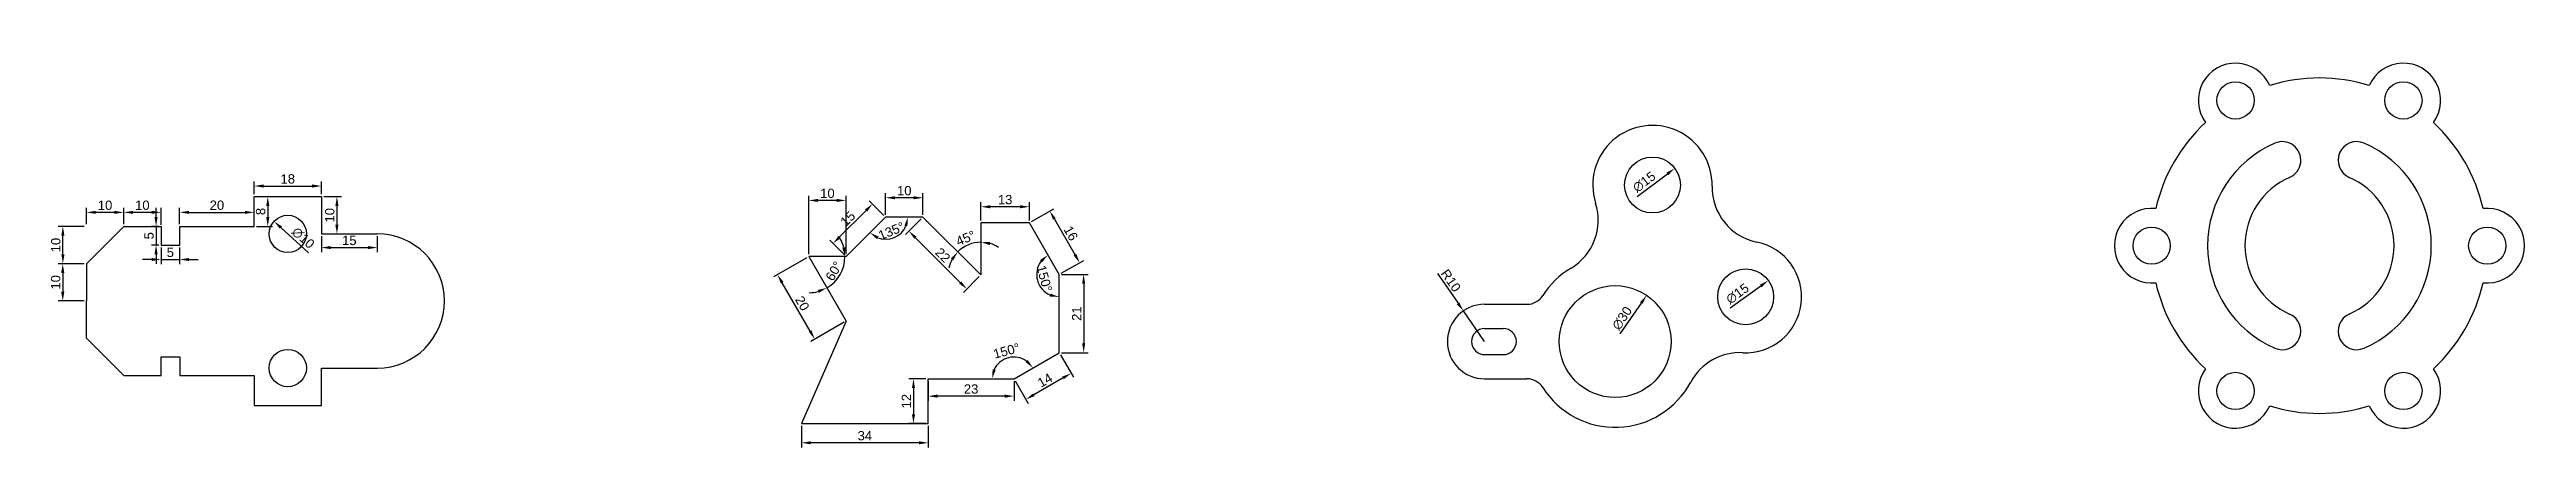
# Model space of a CAD drawing. Header units: millimetres. Extents: x 2651 to 4409, y 985 to 1695.
# Drawn here: x 2651 to 3316, y 1244 to 1350 of the extents above; entities that cross this region are included whole.
import ezdxf

# ---------------------------------------------------------------- set-up
doc = ezdxf.new("R2010")
doc.units = ezdxf.units.MM
doc.styles.get("Standard").update_dxf_attribs({"font": 'arial.ttf'})
doc.dimstyles.new('ISO-25', dxfattribs={"dimtxt": 2.5, "dimasz": 2.5, "dimexe": 1.25, "dimexo": 0.625, "dimtad": 1, "dimtxsty": 'Standard', "dimcen": 2.5, "dimadec": 0, "dimazin": 0, "dimtfac": 1, "dimtmove": 0, "dimatfit": 3, "dimfxl": 1, "dimarcsym": 0})

msp = doc.modelspace()

# ---------------------------------------------------------------- blocks, each defined once
blk = doc.blocks.new('*D7')
at = {"color": 0, "lineweight": -2, "transparency": 16777216}
for p, q in [((2660.55, 1303), (2653.61, 1303)), ((2654.86, 1295.5), (2654.86, 1300.5)), ((2660.55, 1293), (2653.61, 1293))]:
    blk.add_line(p, q, dxfattribs=at)
at = {"color": 0, "transparency": 16777216}
for points in [[(2654.44, 1300.5), (2655.28, 1300.5), (2654.86, 1303)], [(2654.44, 1295.5), (2655.28, 1295.5), (2654.86, 1293)]]:
    blk.add_solid(points, dxfattribs=at)
at = {"layer": 'Defpoints', "color": 0, "transparency": 16777216}
for p in [(2654.86, 1303), (2661.17, 1303), (2661.17, 1293)]:
    blk.add_point(p, dxfattribs=at)
at = {"color": 0, "transparency": 16777216, "insert": (2652.96, 1298), "char_height": 2.5, "attachment_point": 5, "rotation": 90}
blk.add_mtext('10', dxfattribs=at)
blk = doc.blocks.new('*D8')
at = {"color": 0, "lineweight": -2, "transparency": 16777216}
for p, q in [((2661.17, 1303.62), (2661.17, 1308.02)), ((2668.67, 1306.77), (2663.67, 1306.77)), ((2671.17, 1303.62), (2671.17, 1308.02))]:
    blk.add_line(p, q, dxfattribs=at)
at = {"color": 0, "transparency": 16777216}
for points in [[(2663.67, 1307.19), (2663.67, 1306.36), (2661.17, 1306.77)], [(2668.67, 1307.19), (2668.67, 1306.36), (2671.17, 1306.77)]]:
    blk.add_solid(points, dxfattribs=at)
at = {"layer": 'Defpoints', "color": 0, "transparency": 16777216}
for p in [(2661.17, 1306.77), (2661.17, 1303), (2671.17, 1303)]:
    blk.add_point(p, dxfattribs=at)
at = {"color": 0, "transparency": 16777216, "insert": (2666.17, 1308.67), "char_height": 2.5, "attachment_point": 5}
blk.add_mtext('10', dxfattribs=at)
blk = doc.blocks.new('*D9')
at = {"color": 0, "lineweight": -2, "transparency": 16777216}
for p, q in [((2671.17, 1303.62), (2671.17, 1308.03)), ((2678.67, 1306.78), (2673.67, 1306.78)), ((2681.17, 1303.43), (2681.17, 1308.03))]:
    blk.add_line(p, q, dxfattribs=at)
at = {"color": 0, "transparency": 16777216}
for points in [[(2673.67, 1307.19), (2673.67, 1306.36), (2671.17, 1306.78)], [(2678.67, 1307.19), (2678.67, 1306.36), (2681.17, 1306.78)]]:
    blk.add_solid(points, dxfattribs=at)
at = {"layer": 'Defpoints', "color": 0, "transparency": 16777216}
for p in [(2671.17, 1306.78), (2671.17, 1303), (2681.17, 1302.8)]:
    blk.add_point(p, dxfattribs=at)
at = {"color": 0, "transparency": 16777216, "insert": (2676.17, 1308.68), "char_height": 2.5, "attachment_point": 5}
blk.add_mtext('10', dxfattribs=at)
blk = doc.blocks.new('*D10')
at = {"color": 0, "lineweight": -2, "transparency": 16777216}
for p, q in [((2680.55, 1303), (2678.59, 1303)), ((2679.84, 1305.5), (2679.84, 1308)), ((2679.84, 1303), (2679.84, 1298)), ((2680.55, 1298), (2678.59, 1298)), ((2679.84, 1295.5), (2679.84, 1293))]:
    blk.add_line(p, q, dxfattribs=at)
at = {"color": 0, "transparency": 16777216}
for points in [[(2679.43, 1305.5), (2680.26, 1305.5), (2679.84, 1303)], [(2679.43, 1295.5), (2680.26, 1295.5), (2679.84, 1298)]]:
    blk.add_solid(points, dxfattribs=at)
at = {"layer": 'Defpoints', "color": 0, "transparency": 16777216}
for p in [(2681.17, 1303), (2679.84, 1298), (2681.17, 1298)]:
    blk.add_point(p, dxfattribs=at)
at = {"color": 0, "transparency": 16777216, "insert": (2677.95, 1300.5), "char_height": 2.5, "attachment_point": 5, "rotation": 90}
blk.add_mtext('5', dxfattribs=at)
blk = doc.blocks.new('*D11')
at = {"color": 0, "lineweight": -2, "transparency": 16777216}
for p, q in [((2681.17, 1297.37), (2681.17, 1292.88)), ((2686.17, 1297.37), (2686.17, 1292.88)), ((2678.67, 1294.13), (2676.17, 1294.13)), ((2681.17, 1294.13), (2686.17, 1294.13)), ((2688.67, 1294.13), (2691.17, 1294.13))]:
    blk.add_line(p, q, dxfattribs=at)
at = {"color": 0, "transparency": 16777216}
for points in [[(2678.67, 1294.55), (2678.67, 1293.71), (2681.17, 1294.13)], [(2688.67, 1294.55), (2688.67, 1293.71), (2686.17, 1294.13)]]:
    blk.add_solid(points, dxfattribs=at)
at = {"layer": 'Defpoints', "color": 0, "transparency": 16777216}
for p in [(2681.17, 1298), (2686.17, 1298), (2686.17, 1294.13)]:
    blk.add_point(p, dxfattribs=at)
at = {"color": 0, "transparency": 16777216, "insert": (2683.67, 1296.02), "char_height": 2.5, "attachment_point": 5}
blk.add_mtext('5', dxfattribs=at)
blk = doc.blocks.new('*D12')
at = {"color": 0, "lineweight": -2, "transparency": 16777216}
for p, q in [((2686.17, 1303.62), (2686.17, 1308.03)), ((2688.67, 1306.78), (2703.67, 1306.78)), ((2706.17, 1303.62), (2706.17, 1308.03))]:
    blk.add_line(p, q, dxfattribs=at)
at = {"color": 0, "transparency": 16777216}
for points in [[(2688.67, 1307.19), (2688.67, 1306.36), (2686.17, 1306.78)], [(2703.67, 1307.19), (2703.67, 1306.36), (2706.17, 1306.78)]]:
    blk.add_solid(points, dxfattribs=at)
at = {"layer": 'Defpoints', "color": 0, "transparency": 16777216}
for p in [(2686.17, 1303), (2706.17, 1306.78), (2706.17, 1303)]:
    blk.add_point(p, dxfattribs=at)
at = {"color": 0, "transparency": 16777216, "insert": (2696.17, 1308.68), "char_height": 2.5, "attachment_point": 5}
blk.add_mtext('20', dxfattribs=at)
blk = doc.blocks.new('*D13')
at = {"color": 0, "lineweight": -2, "transparency": 16777216}
for p, q in [((2706.8, 1311), (2711.05, 1311)), ((2706.8, 1303), (2711.05, 1303)), ((2709.8, 1308.5), (2709.8, 1305.5))]:
    blk.add_line(p, q, dxfattribs=at)
at = {"color": 0, "transparency": 16777216}
for points in [[(2709.39, 1308.5), (2710.22, 1308.5), (2709.8, 1311)], [(2709.39, 1305.5), (2710.22, 1305.5), (2709.8, 1303)]]:
    blk.add_solid(points, dxfattribs=at)
at = {"layer": 'Defpoints', "color": 0, "transparency": 16777216}
for p in [(2706.17, 1311), (2706.17, 1303), (2709.8, 1303)]:
    blk.add_point(p, dxfattribs=at)
at = {"color": 0, "transparency": 16777216, "insert": (2707.9, 1307), "char_height": 2.5, "attachment_point": 5, "rotation": 90}
blk.add_mtext('8', dxfattribs=at)
blk = doc.blocks.new('*D14')
at = {"color": 0, "lineweight": -2, "transparency": 16777216}
for p, q in [((2706.17, 1311.62), (2706.17, 1315.09)), ((2708.67, 1313.84), (2721.67, 1313.84)), ((2724.17, 1311.62), (2724.17, 1315.09))]:
    blk.add_line(p, q, dxfattribs=at)
at = {"color": 0, "transparency": 16777216}
for points in [[(2708.67, 1314.26), (2708.67, 1313.42), (2706.17, 1313.84)], [(2721.67, 1314.26), (2721.67, 1313.42), (2724.17, 1313.84)]]:
    blk.add_solid(points, dxfattribs=at)
at = {"layer": 'Defpoints', "color": 0, "transparency": 16777216}
for p in [(2706.17, 1311), (2724.17, 1313.84), (2724.17, 1311)]:
    blk.add_point(p, dxfattribs=at)
at = {"color": 0, "transparency": 16777216, "insert": (2715.17, 1315.74), "char_height": 2.5, "attachment_point": 5}
blk.add_mtext('18', dxfattribs=at)
blk = doc.blocks.new('*D15')
at = {"color": 0, "lineweight": -2, "transparency": 16777216}
for p, q in [((2724.8, 1311), (2729.59, 1311)), ((2728.34, 1308.5), (2728.34, 1303.5)), ((2724.8, 1301), (2729.59, 1301))]:
    blk.add_line(p, q, dxfattribs=at)
at = {"color": 0, "transparency": 16777216}
for points in [[(2727.92, 1308.5), (2728.76, 1308.5), (2728.34, 1311)], [(2727.92, 1303.5), (2728.76, 1303.5), (2728.34, 1301)]]:
    blk.add_solid(points, dxfattribs=at)
at = {"layer": 'Defpoints', "color": 0, "transparency": 16777216}
for p in [(2724.17, 1311), (2724.17, 1301), (2728.34, 1301)]:
    blk.add_point(p, dxfattribs=at)
at = {"color": 0, "transparency": 16777216, "insert": (2726.44, 1306), "char_height": 2.5, "attachment_point": 5, "rotation": 90}
blk.add_mtext('10', dxfattribs=at)
blk = doc.blocks.new('*D16')
at = {"color": 0, "lineweight": -2, "transparency": 16777216}
for p, q in [((2724.17, 1300.37), (2724.17, 1296.07)), ((2726.67, 1297.32), (2736.67, 1297.32)), ((2739.17, 1300.37), (2739.17, 1296.07))]:
    blk.add_line(p, q, dxfattribs=at)
at = {"color": 0, "transparency": 16777216}
for points in [[(2726.67, 1297.74), (2726.67, 1296.91), (2724.17, 1297.32)], [(2736.67, 1297.74), (2736.67, 1296.91), (2739.17, 1297.32)]]:
    blk.add_solid(points, dxfattribs=at)
at = {"layer": 'Defpoints', "color": 0, "transparency": 16777216}
for p in [(2724.17, 1301), (2739.17, 1301), (2739.17, 1297.32)]:
    blk.add_point(p, dxfattribs=at)
at = {"color": 0, "transparency": 16777216, "insert": (2731.67, 1299.22), "char_height": 2.5, "attachment_point": 5}
blk.add_mtext('15', dxfattribs=at)
blk = doc.blocks.new('*D17')
at = {"color": 0, "lineweight": -2, "transparency": 16777216}
blk.add_line((2720.75, 1295.92), (2713.33, 1302.68), dxfattribs=at)
at = {"color": 0, "transparency": 16777216}
blk.add_solid([(2713.61, 1302.99), (2713.05, 1302.37), (2711.48, 1304.36)], dxfattribs=at)
at = {"layer": 'Defpoints', "color": 0, "transparency": 16777216}
for p in [(2711.48, 1304.36), (2718.87, 1297.63)]:
    blk.add_point(p, dxfattribs=at)
at = {"color": 0, "transparency": 16777216, "insert": (2719.29, 1299.92), "char_height": 2.5, "attachment_point": 5, "rotation": 317.68511}
blk.add_mtext('∅10', dxfattribs=at)
blk = doc.blocks.new('*D18')
at = {"color": 0, "lineweight": -2, "transparency": 16777216}
for p, q in [((2660.55, 1293), (2653.57, 1293)), ((2654.82, 1290.5), (2654.82, 1285.5)), ((2660.55, 1283), (2653.57, 1283))]:
    blk.add_line(p, q, dxfattribs=at)
at = {"color": 0, "transparency": 16777216}
for points in [[(2654.4, 1290.5), (2655.24, 1290.5), (2654.82, 1293)], [(2654.4, 1285.5), (2655.24, 1285.5), (2654.82, 1283)]]:
    blk.add_solid(points, dxfattribs=at)
at = {"layer": 'Defpoints', "color": 0, "transparency": 16777216}
for p in [(2661.17, 1293), (2654.82, 1283), (2661.17, 1283)]:
    blk.add_point(p, dxfattribs=at)
at = {"color": 0, "transparency": 16777216, "insert": (2652.92, 1288), "char_height": 2.5, "attachment_point": 5, "rotation": 90}
blk.add_mtext('10', dxfattribs=at)
blk = doc.blocks.new('*D31')
at = {"color": 0, "lineweight": -2, "transparency": 16777216}
blk.add_arc((2909.92, 1262.11), 5.86, 54.62241, 155.37759, dxfattribs=at)
at = {"color": 0, "transparency": 16777216}
for points in [[(2905, 1264.47), (2904.18, 1264.65), (2904.06, 1262.11)], [(2913.62, 1267.17), (2913.01, 1266.61), (2915, 1265.04)]]:
    blk.add_solid(points, dxfattribs=at)
at = {"layer": 'Defpoints', "color": 0, "transparency": 16777216}
for p in [(2922.04, 1269.11), (2886.92, 1262.11), (2909.92, 1262.11), (2909.92, 1262.11), (2910.94, 1267.89)]:
    blk.add_point(p, dxfattribs=at)
at = {"color": 0, "transparency": 16777216, "insert": (2907.91, 1269.61), "char_height": 2.5, "attachment_point": 5, "rotation": 15}
blk.add_mtext('150°', dxfattribs=at)
blk = doc.blocks.new('*D32')
at = {"color": 0, "lineweight": -2, "transparency": 16777216}
for start, end in [(90, 135), (57.30267, 73.65134), (151.34866, 167.69733)]:
    blk.add_arc((2901.04, 1289.97), 8.79, start, end, dxfattribs=at)
at = {"color": 0, "transparency": 16777216}
for points in [[(2893, 1294.44), (2893.66, 1293.94), (2894.83, 1296.19)], [(2903.46, 1297.99), (2903.58, 1298.82), (2901.04, 1298.76)]]:
    blk.add_solid(points, dxfattribs=at)
at = {"layer": 'Defpoints', "color": 0, "transparency": 16777216}
for p in [(2885.49, 1305.53), (2901.04, 1303.97), (2898.77, 1298.46), (2901.04, 1289.97), (2901.04, 1289.97)]:
    blk.add_point(p, dxfattribs=at)
at = {"color": 0, "transparency": 16777216, "insert": (2896.95, 1299.84), "char_height": 2.5, "attachment_point": 5, "rotation": 22.5}
blk.add_mtext('45°', dxfattribs=at)
blk = doc.blocks.new('*D33')
at = {"color": 0, "lineweight": -2, "transparency": 16777216}
for start, end in [(14.79641, 29.59283), (300, 360), (270.40717, 285.20359)]:
    blk.add_arc((2854.88, 1294.92), 9.71, start, end, dxfattribs=at)
at = {"color": 0, "transparency": 16777216}
for points in [[(2864.68, 1297.45), (2863.85, 1297.35), (2864.59, 1294.92)], [(2857.27, 1285.94), (2857.59, 1285.17), (2859.73, 1286.51)]]:
    blk.add_solid(points, dxfattribs=at)
at = {"layer": 'Defpoints', "color": 0, "transparency": 16777216}
for p in [(2854.88, 1294.92), (2854.88, 1294.92), (2862.32, 1288.68), (2864.88, 1294.92), (2864.88, 1277.6)]:
    blk.add_point(p, dxfattribs=at)
at = {"color": 0, "transparency": 16777216, "insert": (2861.64, 1291.02), "char_height": 2.5, "attachment_point": 5, "rotation": 60}
blk.add_mtext('60°', dxfattribs=at)
blk = doc.blocks.new('*D34')
at = {"color": 0, "lineweight": -2, "transparency": 16777216}
blk.add_arc((2875.49, 1305.53), 5.96, 249.21162, 335.78838, dxfattribs=at)
at = {"color": 0, "transparency": 16777216}
for points in [[(2880.52, 1303.17), (2881.33, 1302.99), (2881.45, 1305.53)], [(2873.15, 1299.6), (2873.6, 1300.3), (2871.27, 1301.31)]]:
    blk.add_solid(points, dxfattribs=at)
at = {"layer": 'Defpoints', "color": 0, "transparency": 16777216}
for p in [(2875.49, 1305.53), (2875.49, 1305.53), (2885.49, 1305.53), (2875.49, 1299.57), (2864.88, 1294.92)]:
    blk.add_point(p, dxfattribs=at)
at = {"color": 0, "transparency": 16777216, "insert": (2877.04, 1301.78), "char_height": 2.5, "attachment_point": 5, "rotation": 22.5}
blk.add_mtext('135°', dxfattribs=at)
blk = doc.blocks.new('*D35')
at = {"color": 0, "lineweight": -2, "transparency": 16777216}
blk.add_arc((2922.04, 1290.11), 6.04, 143.89792, 246.10208, dxfattribs=at)
at = {"color": 0, "transparency": 16777216}
for points in [[(2916.89, 1293.98), (2917.44, 1293.36), (2919.03, 1295.34)], [(2919.68, 1285), (2919.51, 1284.19), (2922.04, 1284.08)]]:
    blk.add_solid(points, dxfattribs=at)
at = {"layer": 'Defpoints', "color": 0, "transparency": 16777216}
for p in [(2914.04, 1303.97), (2916.1, 1291.16), (2922.04, 1290.11), (2922.04, 1290.11), (2922.04, 1269.11)]:
    blk.add_point(p, dxfattribs=at)
at = {"color": 0, "transparency": 16777216, "insert": (2918.05, 1289.04), "char_height": 2.5, "attachment_point": 5, "rotation": 285}
blk.add_mtext('150°', dxfattribs=at)
blk = doc.blocks.new('*D36')
at = {"color": 0, "lineweight": -2, "transparency": 16777216}
for p, q in [((2914.59, 1304.28), (2920.6, 1307.75)), ((2920.76, 1304.96), (2926.26, 1295.44)), ((2922.59, 1290.43), (2928.6, 1293.9))]:
    blk.add_line(p, q, dxfattribs=at)
at = {"color": 0, "transparency": 16777216}
for points in [[(2921.13, 1305.17), (2920.4, 1304.76), (2919.51, 1307.13)], [(2926.63, 1295.65), (2925.9, 1295.23), (2927.51, 1293.27)]]:
    blk.add_solid(points, dxfattribs=at)
at = {"layer": 'Defpoints', "color": 0, "transparency": 16777216}
for p in [(2914.04, 1303.97), (2922.04, 1290.11), (2927.51, 1293.27)]:
    blk.add_point(p, dxfattribs=at)
at = {"color": 0, "transparency": 16777216, "insert": (2925.16, 1301.15), "char_height": 2.5, "attachment_point": 5, "rotation": 300}
blk.add_mtext('16', dxfattribs=at)
blk = doc.blocks.new('*D37')
at = {"color": 0, "lineweight": -2, "transparency": 16777216}
for p, q in [((2875.05, 1305.97), (2871.11, 1309.9)), ((2863.16, 1300.18), (2870.23, 1307.25)), ((2864.44, 1295.36), (2860.5, 1299.3))]:
    blk.add_line(p, q, dxfattribs=at)
at = {"color": 0, "transparency": 16777216}
for points in [[(2869.93, 1307.55), (2870.52, 1306.96), (2871.99, 1309.02)], [(2862.86, 1300.48), (2863.45, 1299.89), (2861.39, 1298.41)]]:
    blk.add_solid(points, dxfattribs=at)
at = {"layer": 'Defpoints', "color": 0, "transparency": 16777216}
for p in [(2871.99, 1309.02), (2875.49, 1305.53), (2864.88, 1294.92)]:
    blk.add_point(p, dxfattribs=at)
at = {"color": 0, "transparency": 16777216, "insert": (2865.35, 1305.06), "char_height": 2.5, "attachment_point": 5, "rotation": 45}
blk.add_mtext('15', dxfattribs=at)
blk = doc.blocks.new('*D38')
at = {"color": 0, "lineweight": -2, "transparency": 16777216}
for p, q in [((2854.34, 1294.61), (2845.41, 1289.45)), ((2855.24, 1274.92), (2847.74, 1287.91)), ((2864.34, 1277.29), (2855.41, 1272.13))]:
    blk.add_line(p, q, dxfattribs=at)
at = {"color": 0, "transparency": 16777216}
for points in [[(2848.1, 1288.12), (2847.38, 1287.7), (2846.49, 1290.07)], [(2855.6, 1275.13), (2854.88, 1274.71), (2856.49, 1272.75)]]:
    blk.add_solid(points, dxfattribs=at)
at = {"layer": 'Defpoints', "color": 0, "transparency": 16777216}
for p in [(2846.49, 1290.07), (2854.88, 1294.92), (2864.88, 1277.6)]:
    blk.add_point(p, dxfattribs=at)
at = {"color": 0, "transparency": 16777216, "insert": (2853.13, 1282.36), "char_height": 2.5, "attachment_point": 5, "rotation": 300}
blk.add_mtext('20', dxfattribs=at)
blk = doc.blocks.new('*D39')
at = {"color": 0, "lineweight": -2, "transparency": 16777216}
for p, q in [((2885.05, 1305.08), (2880.83, 1300.87)), ((2883.48, 1299.98), (2895.5, 1287.96)), ((2900.6, 1289.53), (2896.38, 1285.31))]:
    blk.add_line(p, q, dxfattribs=at)
at = {"color": 0, "transparency": 16777216}
for points in [[(2883.77, 1300.28), (2883.18, 1299.69), (2881.71, 1301.75)], [(2895.79, 1288.26), (2895.2, 1287.67), (2897.27, 1286.19)]]:
    blk.add_solid(points, dxfattribs=at)
at = {"layer": 'Defpoints', "color": 0, "transparency": 16777216}
for p in [(2885.49, 1305.53), (2901.04, 1289.97), (2897.27, 1286.19)]:
    blk.add_point(p, dxfattribs=at)
at = {"color": 0, "transparency": 16777216, "insert": (2890.82, 1295.3), "char_height": 2.5, "attachment_point": 5, "rotation": 315}
blk.add_mtext('22', dxfattribs=at)
blk = doc.blocks.new('*D40')
at = {"color": 0, "lineweight": -2, "transparency": 16777216}
for p, q in [((2923.06, 1262.35), (2915.27, 1257.85)), ((2922.36, 1268.57), (2925.85, 1262.52)), ((2910.23, 1261.57), (2913.73, 1255.52))]:
    blk.add_line(p, q, dxfattribs=at)
at = {"color": 0, "transparency": 16777216}
for points in [[(2922.85, 1262.71), (2923.27, 1261.99), (2925.23, 1263.6)], [(2915.06, 1258.21), (2915.48, 1257.49), (2913.1, 1256.6)]]:
    blk.add_solid(points, dxfattribs=at)
at = {"layer": 'Defpoints', "color": 0, "transparency": 16777216}
for p in [(2922.04, 1269.11), (2909.92, 1262.11), (2913.1, 1256.6)]:
    blk.add_point(p, dxfattribs=at)
at = {"color": 0, "transparency": 16777216, "insert": (2918.22, 1261.73), "char_height": 2.5, "attachment_point": 5, "rotation": 30}
blk.add_mtext('14', dxfattribs=at)
blk = doc.blocks.new('*D41')
at = {"color": 0, "lineweight": -2, "transparency": 16777216}
for p, q in [((2886.92, 1261.49), (2886.92, 1256.22)), ((2907.42, 1257.47), (2889.42, 1257.47)), ((2909.92, 1261.49), (2909.92, 1256.22))]:
    blk.add_line(p, q, dxfattribs=at)
at = {"color": 0, "transparency": 16777216}
for points in [[(2889.42, 1257.88), (2889.42, 1257.05), (2886.92, 1257.47)], [(2907.42, 1257.88), (2907.42, 1257.05), (2909.92, 1257.47)]]:
    blk.add_solid(points, dxfattribs=at)
at = {"layer": 'Defpoints', "color": 0, "transparency": 16777216}
for p in [(2886.92, 1262.11), (2909.92, 1262.11), (2886.92, 1257.47)]:
    blk.add_point(p, dxfattribs=at)
at = {"color": 0, "transparency": 16777216, "insert": (2898.42, 1259.37), "char_height": 2.5, "attachment_point": 5}
blk.add_mtext('23', dxfattribs=at)
blk = doc.blocks.new('*D42')
at = {"color": 0, "lineweight": -2, "transparency": 16777216}
for p, q in [((2922.67, 1290.11), (2929.85, 1290.11)), ((2928.6, 1287.61), (2928.6, 1271.61)), ((2922.67, 1269.11), (2929.85, 1269.11))]:
    blk.add_line(p, q, dxfattribs=at)
at = {"color": 0, "transparency": 16777216}
for points in [[(2928.18, 1287.61), (2929.01, 1287.61), (2928.6, 1290.11)], [(2928.18, 1271.61), (2929.01, 1271.61), (2928.6, 1269.11)]]:
    blk.add_solid(points, dxfattribs=at)
at = {"layer": 'Defpoints', "color": 0, "transparency": 16777216}
for p in [(2922.04, 1290.11), (2922.04, 1269.11), (2928.6, 1269.11)]:
    blk.add_point(p, dxfattribs=at)
at = {"color": 0, "transparency": 16777216, "insert": (2926.72, 1279.61), "char_height": 2.5, "attachment_point": 5, "rotation": 90}
blk.add_mtext('21', dxfattribs=at)
blk = doc.blocks.new('*D43')
at = {"color": 0, "lineweight": -2, "transparency": 16777216}
for p, q in [((2901.04, 1304.6), (2901.04, 1309.52)), ((2914.04, 1304.6), (2914.04, 1309.52)), ((2911.54, 1308.27), (2903.54, 1308.27))]:
    blk.add_line(p, q, dxfattribs=at)
at = {"color": 0, "transparency": 16777216}
for points in [[(2903.54, 1308.69), (2903.54, 1307.86), (2901.04, 1308.27)], [(2911.54, 1308.69), (2911.54, 1307.86), (2914.04, 1308.27)]]:
    blk.add_solid(points, dxfattribs=at)
at = {"layer": 'Defpoints', "color": 0, "transparency": 16777216}
for p in [(2901.04, 1308.27), (2901.04, 1303.97), (2914.04, 1303.97)]:
    blk.add_point(p, dxfattribs=at)
at = {"color": 0, "transparency": 16777216, "insert": (2907.54, 1310.18), "char_height": 2.5, "attachment_point": 5}
blk.add_mtext('13', dxfattribs=at)
blk = doc.blocks.new('*D44')
at = {"color": 0, "lineweight": -2, "transparency": 16777216}
for p, q in [((2875.49, 1306.15), (2875.49, 1311.94)), ((2882.99, 1310.69), (2877.99, 1310.69)), ((2885.49, 1306.15), (2885.49, 1311.94))]:
    blk.add_line(p, q, dxfattribs=at)
at = {"color": 0, "transparency": 16777216}
for points in [[(2877.99, 1311.1), (2877.99, 1310.27), (2875.49, 1310.69)], [(2882.99, 1311.1), (2882.99, 1310.27), (2885.49, 1310.69)]]:
    blk.add_solid(points, dxfattribs=at)
at = {"layer": 'Defpoints', "color": 0, "transparency": 16777216}
for p in [(2875.49, 1310.69), (2875.49, 1305.53), (2885.49, 1305.53)]:
    blk.add_point(p, dxfattribs=at)
at = {"color": 0, "transparency": 16777216, "insert": (2880.49, 1312.59), "char_height": 2.5, "attachment_point": 5}
blk.add_mtext('10', dxfattribs=at)
blk = doc.blocks.new('*D45')
at = {"color": 0, "lineweight": -2, "transparency": 16777216}
for p, q in [((2854.88, 1295.54), (2854.88, 1311.22)), ((2862.38, 1309.97), (2857.38, 1309.97)), ((2864.88, 1295.54), (2864.88, 1311.22))]:
    blk.add_line(p, q, dxfattribs=at)
at = {"color": 0, "transparency": 16777216}
for points in [[(2857.38, 1310.39), (2857.38, 1309.56), (2854.88, 1309.97)], [(2862.38, 1310.39), (2862.38, 1309.56), (2864.88, 1309.97)]]:
    blk.add_solid(points, dxfattribs=at)
at = {"layer": 'Defpoints', "color": 0, "transparency": 16777216}
for p in [(2854.88, 1309.97), (2854.88, 1294.92), (2864.88, 1294.92)]:
    blk.add_point(p, dxfattribs=at)
at = {"color": 0, "transparency": 16777216, "insert": (2859.88, 1311.87), "char_height": 2.5, "attachment_point": 5}
blk.add_mtext('10', dxfattribs=at)
blk = doc.blocks.new('*D46')
at = {"color": 0, "lineweight": -2, "transparency": 16777216}
for p, q in [((2886.29, 1262.11), (2881.71, 1262.11)), ((2882.96, 1259.61), (2882.96, 1252.61)), ((2886.29, 1250.11), (2881.71, 1250.11))]:
    blk.add_line(p, q, dxfattribs=at)
at = {"color": 0, "transparency": 16777216}
for points in [[(2882.54, 1259.61), (2883.38, 1259.61), (2882.96, 1262.11)], [(2882.54, 1252.61), (2883.38, 1252.61), (2882.96, 1250.11)]]:
    blk.add_solid(points, dxfattribs=at)
at = {"layer": 'Defpoints', "color": 0, "transparency": 16777216}
for p in [(2886.92, 1262.11), (2882.96, 1250.11), (2886.92, 1250.11)]:
    blk.add_point(p, dxfattribs=at)
at = {"color": 0, "transparency": 16777216, "insert": (2881.08, 1256.11), "char_height": 2.5, "attachment_point": 5, "rotation": 90}
blk.add_mtext('12', dxfattribs=at)
blk = doc.blocks.new('*D47')
at = {"color": 0, "lineweight": -2, "transparency": 16777216}
for p, q in [((2852.92, 1249.49), (2852.92, 1243.69)), ((2886.92, 1249.49), (2886.92, 1243.69)), ((2884.42, 1244.94), (2855.42, 1244.94))]:
    blk.add_line(p, q, dxfattribs=at)
at = {"color": 0, "transparency": 16777216}
for points in [[(2855.42, 1245.36), (2855.42, 1244.53), (2852.92, 1244.94)], [(2884.42, 1245.36), (2884.42, 1244.53), (2886.92, 1244.94)]]:
    blk.add_solid(points, dxfattribs=at)
at = {"layer": 'Defpoints', "color": 0, "transparency": 16777216}
for p in [(2852.92, 1250.11), (2886.92, 1250.11), (2852.92, 1244.94)]:
    blk.add_point(p, dxfattribs=at)
at = {"color": 0, "transparency": 16777216, "insert": (2869.92, 1246.84), "char_height": 2.5, "attachment_point": 5}
blk.add_mtext('34', dxfattribs=at)
blk = doc.blocks.new('*D49')
at = {"color": 0, "lineweight": -2, "transparency": 16777216}
blk.add_line((3077.07, 1311.07), (3085.14, 1317.1), dxfattribs=at)
at = {"color": 0, "transparency": 16777216}
blk.add_solid([(3084.89, 1317.43), (3085.38, 1316.77), (3087.14, 1318.6)], dxfattribs=at)
at = {"layer": 'Defpoints', "color": 0, "transparency": 16777216}
for p in [(3087.14, 1318.6), (3075.12, 1309.62)]:
    blk.add_point(p, dxfattribs=at)
at = {"color": 0, "transparency": 16777216, "insert": (3078.92, 1314.92), "char_height": 2.5, "attachment_point": 5, "rotation": 36.75575}
blk.add_mtext('∅15', dxfattribs=at)
blk = doc.blocks.new('*D50')
at = {"color": 0, "lineweight": -2, "transparency": 16777216}
blk.add_line((3102.01, 1281.15), (3110.19, 1287.02), dxfattribs=at)
at = {"color": 0, "transparency": 16777216}
blk.add_solid([(3109.95, 1287.36), (3110.44, 1286.68), (3112.22, 1288.48)], dxfattribs=at)
at = {"layer": 'Defpoints', "color": 0, "transparency": 16777216}
for p in [(3112.22, 1288.48), (3100.04, 1279.74)]:
    blk.add_point(p, dxfattribs=at)
at = {"color": 0, "transparency": 16777216, "insert": (3103.94, 1284.96), "char_height": 2.5, "attachment_point": 5, "rotation": 35.65115}
blk.add_mtext('∅15', dxfattribs=at)
blk = doc.blocks.new('*D51')
at = {"color": 0, "lineweight": -2, "transparency": 16777216}
blk.add_line((3072.51, 1274.14), (3078.15, 1282.45), dxfattribs=at)
at = {"color": 0, "transparency": 16777216}
blk.add_solid([(3077.81, 1282.68), (3078.5, 1282.22), (3079.56, 1284.52)], dxfattribs=at)
at = {"layer": 'Defpoints', "color": 0, "transparency": 16777216}
for p in [(3079.56, 1284.52), (3062.7, 1259.7)]:
    blk.add_point(p, dxfattribs=at)
at = {"color": 0, "transparency": 16777216, "insert": (3073, 1278.37), "char_height": 2.5, "attachment_point": 5, "rotation": 55.82029}
blk.add_mtext('∅30', dxfattribs=at)
blk = doc.blocks.new('*D52')
at = {"color": 0, "lineweight": -2, "transparency": 16777216}
for p, q in [((3023.45, 1290.35), (3028.99, 1282.37)), ((3036.13, 1272.11), (3030.42, 1280.32))]:
    blk.add_line(p, q, dxfattribs=at)
at = {"color": 0, "transparency": 16777216}
blk.add_solid([(3029.34, 1282.61), (3028.65, 1282.13), (3030.42, 1280.32)], dxfattribs=at)
at = {"layer": 'Defpoints', "color": 0, "transparency": 16777216}
for p in [(3030.42, 1280.32), (3036.13, 1272.11)]:
    blk.add_point(p, dxfattribs=at)
at = {"color": 0, "transparency": 16777216, "insert": (3027.07, 1288.47), "char_height": 2.5, "attachment_point": 5, "rotation": 304.80542}
blk.add_mtext('R10', dxfattribs=at)
blk = doc.blocks.new('*U55')
blk.add_circle((-2.5, 0), 5)
blk.add_arc((-2.5, 0), 10, 263.62063, 96.37937)
blk = doc.blocks.new('*U57')
at = {"color": 0, "linetype": 'ByBlock', "lineweight": -2, "transparency": 16777216}
for p, rotation in [((-23.75, 41.14), 120), ((23.75, 41.14), 59.99999999999999), ((-47.5, 0), 180), ((-23.75, -41.14), 239.9999999999999), ((23.75, -41.14), 299.9999999999999)]:
    blk.add_blockref('*U55', p, dxfattribs=dict(at, rotation=rotation))
blk.add_blockref('*U55', (47.5, 0), dxfattribs=at)
blk = doc.blocks.new('*U58')
blk.add_circle((-2.5, 0), 5)
blk.add_arc((-2.5, 0), 10, 263.62063, 96.37937)
blk = doc.blocks.new('*U60')
at = {"color": 0, "linetype": 'ByBlock', "lineweight": -2, "transparency": 16777216}
for p, rotation in [((-23.75, 41.14), 120), ((23.75, 41.14), 59.99999999999999), ((-47.5, 0), 180), ((-23.75, -41.14), 239.9999999999999), ((23.75, -41.14), 299.9999999999999)]:
    blk.add_blockref('*U58', p, dxfattribs=dict(at, rotation=rotation))
blk.add_blockref('*U58', (47.5, 0), dxfattribs=at)

# ---------------------------------------------------------------- dimensions: what is measured, and where the dimension line sits
for base, p1, p2, picture, middle in [((2724.174, 1313.841), (2706.174, 1310.997), (2724.174, 1310.997), '*D14', (2715.174, 1315.742)), ((2661.174, 1306.773), (2671.174, 1302.997), (2661.174, 1302.997), '*D8', (2666.174, 1308.675)), ((2671.174, 1306.777), (2681.174, 1302.8), (2671.174, 1302.997), '*D9', (2676.174, 1308.679)), ((2706.174, 1306.777), (2686.174, 1302.997), (2706.174, 1302.997), '*D12', (2696.174, 1308.679)), ((2854.881, 1309.973), (2864.881, 1294.92), (2854.881, 1294.92), '*D45', (2859.881, 1311.875)), ((2875.487, 1310.687), (2885.487, 1305.526), (2875.487, 1305.526), '*D44', (2880.487, 1312.589)), ((2901.044, 1308.273), (2914.044, 1303.97), (2901.044, 1303.97), '*D43', (2907.544, 1310.175)), ((2686.174, 1294.129), (2681.174, 1297.997), (2686.174, 1297.997), '*D11', (2683.674, 1296.025)), ((2739.174, 1297.322), (2724.174, 1300.997), (2739.174, 1300.997), '*D16', (2731.674, 1299.224)), ((2886.919, 1257.466), (2909.919, 1262.114), (2886.919, 1262.114), '*D41', (2898.419, 1259.369)), ((2852.919, 1244.942), (2886.919, 1250.114), (2852.919, 1250.114), '*D47', (2869.919, 1246.844))]:
    dim = msp.add_linear_dim(base=base, p1=p1, p2=p2, dimstyle='ISO-25')
    dim.commit()
    dim.dimension.update_dxf_attribs({"geometry": picture, "text_midpoint": middle})
for p1, p2, picture, middle in [((3075.121, 1309.62), (3087.139, 1318.597), '*D49', (3080.1, 1313.34)), ((2718.872, 1297.631), (2711.477, 1304.363), '*D17', (2717.963, 1298.458)), ((3062.703, 1259.699), (3079.557, 1284.518), '*D51', (3074.629, 1277.261)), ((3100.035, 1279.737), (3112.224, 1288.48), '*D50', (3105.086, 1283.36))]:
    dim = msp.add_diameter_dim_2p(p1=p1, p2=p2, dimstyle='ISO-25')
    dim.commit()
    dim.dimension.update_dxf_attribs({"geometry": picture, "text_midpoint": middle, "dimtype": 163})
for base, p1, p2, picture, middle in [((2709.802, 1302.997), (2706.174, 1310.997), (2706.174, 1302.997), '*D13', (2707.901, 1306.997)), ((2728.341, 1300.997), (2724.174, 1310.997), (2724.174, 1300.997), '*D15', (2726.439, 1305.997)), ((2654.859, 1302.997), (2661.174, 1292.997), (2661.174, 1302.997), '*D7', (2652.957, 1297.997)), ((2679.842, 1297.997), (2681.174, 1302.997), (2681.174, 1297.997), '*D10', (2677.946, 1300.497)), ((2654.819, 1282.997), (2661.174, 1292.997), (2661.174, 1282.997), '*D18', (2652.917, 1287.997)), ((2928.596, 1269.114), (2922.044, 1290.114), (2922.044, 1269.114), '*D42', (2926.716, 1279.614)), ((2882.961, 1250.114), (2886.919, 1262.114), (2886.919, 1250.114), '*D46', (2881.081, 1256.114))]:
    dim = msp.add_linear_dim(base=base, p1=p1, p2=p2, angle=90, dimstyle='ISO-25')
    dim.commit()
    dim.dimension.update_dxf_attribs({"geometry": picture, "text_midpoint": middle})
for p1, p2, distance, picture, middle in [((2864.881, 1294.92), (2875.487, 1305.526), 4.94, '*D37', (2865.346, 1305.061)), ((2885.487, 1305.526), (2901.044, 1289.97), -5.341, '*D39', (2890.818, 1295.301)), ((2914.044, 1303.97), (2922.044, 1290.114), 6.317, '*D36', (2925.161, 1301.151)), ((2864.881, 1277.599), (2854.881, 1294.92), 9.691, '*D38', (2853.135, 1282.365)), ((2922.044, 1269.114), (2909.919, 1262.114), 6.366, '*D40', (2918.225, 1261.729))]:
    dim = msp.add_aligned_dim(p1=p1, p2=p2, distance=distance, dimstyle='ISO-25')
    dim.commit()
    dim.dimension.update_dxf_attribs({"geometry": picture, "text_midpoint": middle})
for base, line1, line2, picture, middle in [((2875.487, 1299.566), ((2885.487, 1305.526), (2875.487, 1305.526)), ((2875.487, 1305.526), (2864.881, 1294.92)), '*D34', (2877.04, 1301.777)), ((2898.768, 1298.462), ((2901.044, 1289.97), (2885.487, 1305.526)), ((2901.044, 1303.97), (2901.044, 1289.97)), '*D32', (2896.954, 1299.844)), ((2916.098, 1291.162), ((2922.044, 1269.114), (2922.044, 1290.114)), ((2922.044, 1290.114), (2914.044, 1303.97)), '*D35', (2918.049, 1289.043)), ((2862.317, 1288.68), ((2854.881, 1294.92), (2864.881, 1277.599)), ((2864.881, 1294.92), (2854.881, 1294.92)), '*D33', (2861.641, 1291.017)), ((2910.937, 1267.887), ((2886.919, 1262.114), (2909.919, 1262.114)), ((2909.919, 1262.114), (2922.044, 1269.114)), '*D31', (2907.91, 1269.613))]:
    dim = msp.add_angular_dim_2l(base=base, line1=line1, line2=line2, dimstyle='ISO-25')
    dim.commit()
    dim.dimension.update_dxf_attribs({"geometry": picture, "text_midpoint": middle})
dim = msp.add_radius_dim(center=(3036.13, 1272.109), mpoint=(3030.422, 1280.319), dimstyle='ISO-25')
dim.commit()
dim.dimension.update_dxf_attribs({"geometry": '*D52', "text_midpoint": (3027.07, 1288.472)})

# ---------------------------------------------------------------- linework, layer by layer
for p, q in [((2706.174, 1302.997), (2706.174, 1310.997)), ((2706.174, 1310.997), (2724.174, 1310.997)), ((2724.174, 1310.997), (2724.174, 1300.997)), ((2671.174, 1302.997), (2661.174, 1292.997)), ((2671.174, 1302.997), (2681.174, 1302.997)), ((2681.174, 1302.997), (2681.174, 1297.997)), ((2686.174, 1297.997), (2686.174, 1302.997)), ((2686.174, 1302.997), (2706.174, 1302.997)), ((2875.487, 1305.526), (2864.881, 1294.92)), ((2885.487, 1305.526), (2875.487, 1305.526)), ((2901.044, 1289.97), (2885.487, 1305.526)), ((2914.044, 1303.97), (2901.044, 1303.97)), ((2901.044, 1303.97), (2901.044, 1289.97)), ((2922.044, 1290.114), (2914.044, 1303.97)), ((2681.174, 1297.997), (2686.174, 1297.997)), ((2724.174, 1300.997), (2739.174, 1300.997)), ((2661.174, 1292.997), (2661.174, 1282.997)), ((2864.881, 1294.92), (2854.881, 1294.92)), ((2854.881, 1294.92), (2864.881, 1277.599)), ((2922.044, 1269.114), (2922.044, 1290.114)), ((2661.174, 1272.997), (2661.174, 1282.997)), ((3036.13, 1282.109), (3047.486, 1282.109)), ((2864.881, 1277.599), (2852.919, 1250.114)), ((3036.13, 1275.609), (3041.13, 1275.609)), ((2671.174, 1262.997), (2661.174, 1272.997)), ((2909.919, 1262.114), (2922.044, 1269.114)), ((2671.174, 1262.997), (2681.174, 1262.997)), ((2681.174, 1262.997), (2681.174, 1267.997)), ((2681.174, 1267.997), (2686.174, 1267.997)), ((2686.174, 1267.997), (2686.174, 1262.997)), ((2686.174, 1262.997), (2706.174, 1262.997)), ((2706.174, 1262.997), (2706.174, 1254.997)), ((2724.174, 1254.997), (2724.174, 1264.997)), ((2724.174, 1264.997), (2739.174, 1264.997)), ((2886.919, 1250.114), (2886.919, 1262.114)), ((2886.919, 1262.114), (2909.919, 1262.114)), ((3036.13, 1268.609), (3041.13, 1268.609)), ((3036.13, 1262.109), (3047.486, 1262.109)), ((2706.174, 1254.997), (2724.174, 1254.997)), ((2852.919, 1250.114), (2886.919, 1250.114))]:
    msp.add_line(p, q)
for centre, radius in [((3081.13, 1314.109), 7.5), ((2715.174, 1300.997), 5), ((3106.13, 1284.109), 7.5), ((3071.13, 1272.109), 15), ((2715.174, 1264.997), 5)]:
    msp.add_circle(centre, radius)
for centre, radius, start, end in [((3260.002, 1297.835), 45, 72.75874, 107.24126), ((3260.002, 1297.835), 45, 72.75874, 107.24126), ((3081.13, 1314.109), 16, 358.881887, 197.666207), ((3260.002, 1297.835), 45, 132.75874, 167.24126), ((3260.002, 1297.835), 45, 132.75874, 167.24126), ((3260.002, 1297.835), 45, 12.75874, 47.24126), ((3260.002, 1297.835), 45, 12.75874, 47.24126), ((3260.002, 1297.835), 30, 113.578178, 246.421822), ((3260.002, 1297.835), 30, 113.578178, 246.421822), ((3250.002, 1320.748), 5, 293.578178, 113.578178), ((3250.002, 1320.748), 5, 293.578178, 113.578178), ((3270.002, 1320.748), 5, 66.421822, 246.421822), ((3270.002, 1320.748), 5, 66.421822, 246.421822), ((3260.002, 1297.835), 30, 293.578178, 66.421822), ((3260.002, 1297.835), 30, 293.578178, 66.421822), ((3260.002, 1297.835), 20, 113.578178, 246.421822), ((3260.002, 1297.835), 20, 113.578178, 246.421822), ((3260.002, 1297.835), 20, 293.578178, 66.421822), ((3260.002, 1297.835), 20, 293.578178, 66.421822), ((3051.592, 1304.701), 15, 300.941289, 17.666207), ((3112.124, 1313.504), 15, 178.881887, 258.474546), ((2739.174, 1282.997), 18, 270, 90), ((3106.13, 1284.109), 15, 267.108983, 78.474546), ((3071.13, 1272.109), 23, 120.941289, 147.607635), ((3036.13, 1272.109), 10, 90, 270), ((3047.486, 1287.109), 5, 270, 327.607635), ((3260.002, 1297.835), 45, 192.75874, 227.24126), ((3260.002, 1297.835), 45, 192.75874, 227.24126), ((3260.002, 1297.835), 45, 312.75874, 347.24126), ((3260.002, 1297.835), 45, 312.75874, 347.24126), ((3036.13, 1272.109), 3.5, 90, 270), ((3041.13, 1272.109), 3.5, 270, 90), ((3250.002, 1274.922), 5, 246.421822, 66.421822), ((3250.002, 1274.922), 5, 246.421822, 66.421822), ((3270.002, 1274.922), 5, 113.578178, 293.578178), ((3270.002, 1274.922), 5, 113.578178, 293.578178), ((3104.617, 1254.147), 15, 87.108983, 151.791635), ((3047.486, 1257.109), 5, 32.392365, 90), ((3071.13, 1272.109), 23, 212.392365, 331.791635), ((3260.002, 1297.835), 45, 252.75874, 287.24126), ((3260.002, 1297.835), 45, 252.75874, 287.24126)]:
    msp.add_arc(centre, radius, start, end)

# ---------------------------------------------------------------- block references
for name in ['*U57', '*U60']:
    msp.add_blockref(name, (3260.002, 1297.835))

msp.set_redraw_order([(e.dxf.handle, doc.entitydb.next_handle()) for e in msp.query("TEXT MTEXT ATTDEF DIMENSION ARC_DIMENSION")])  # texts and dimensions are drawn at this point

doc.saveas('drawing.dxf')
